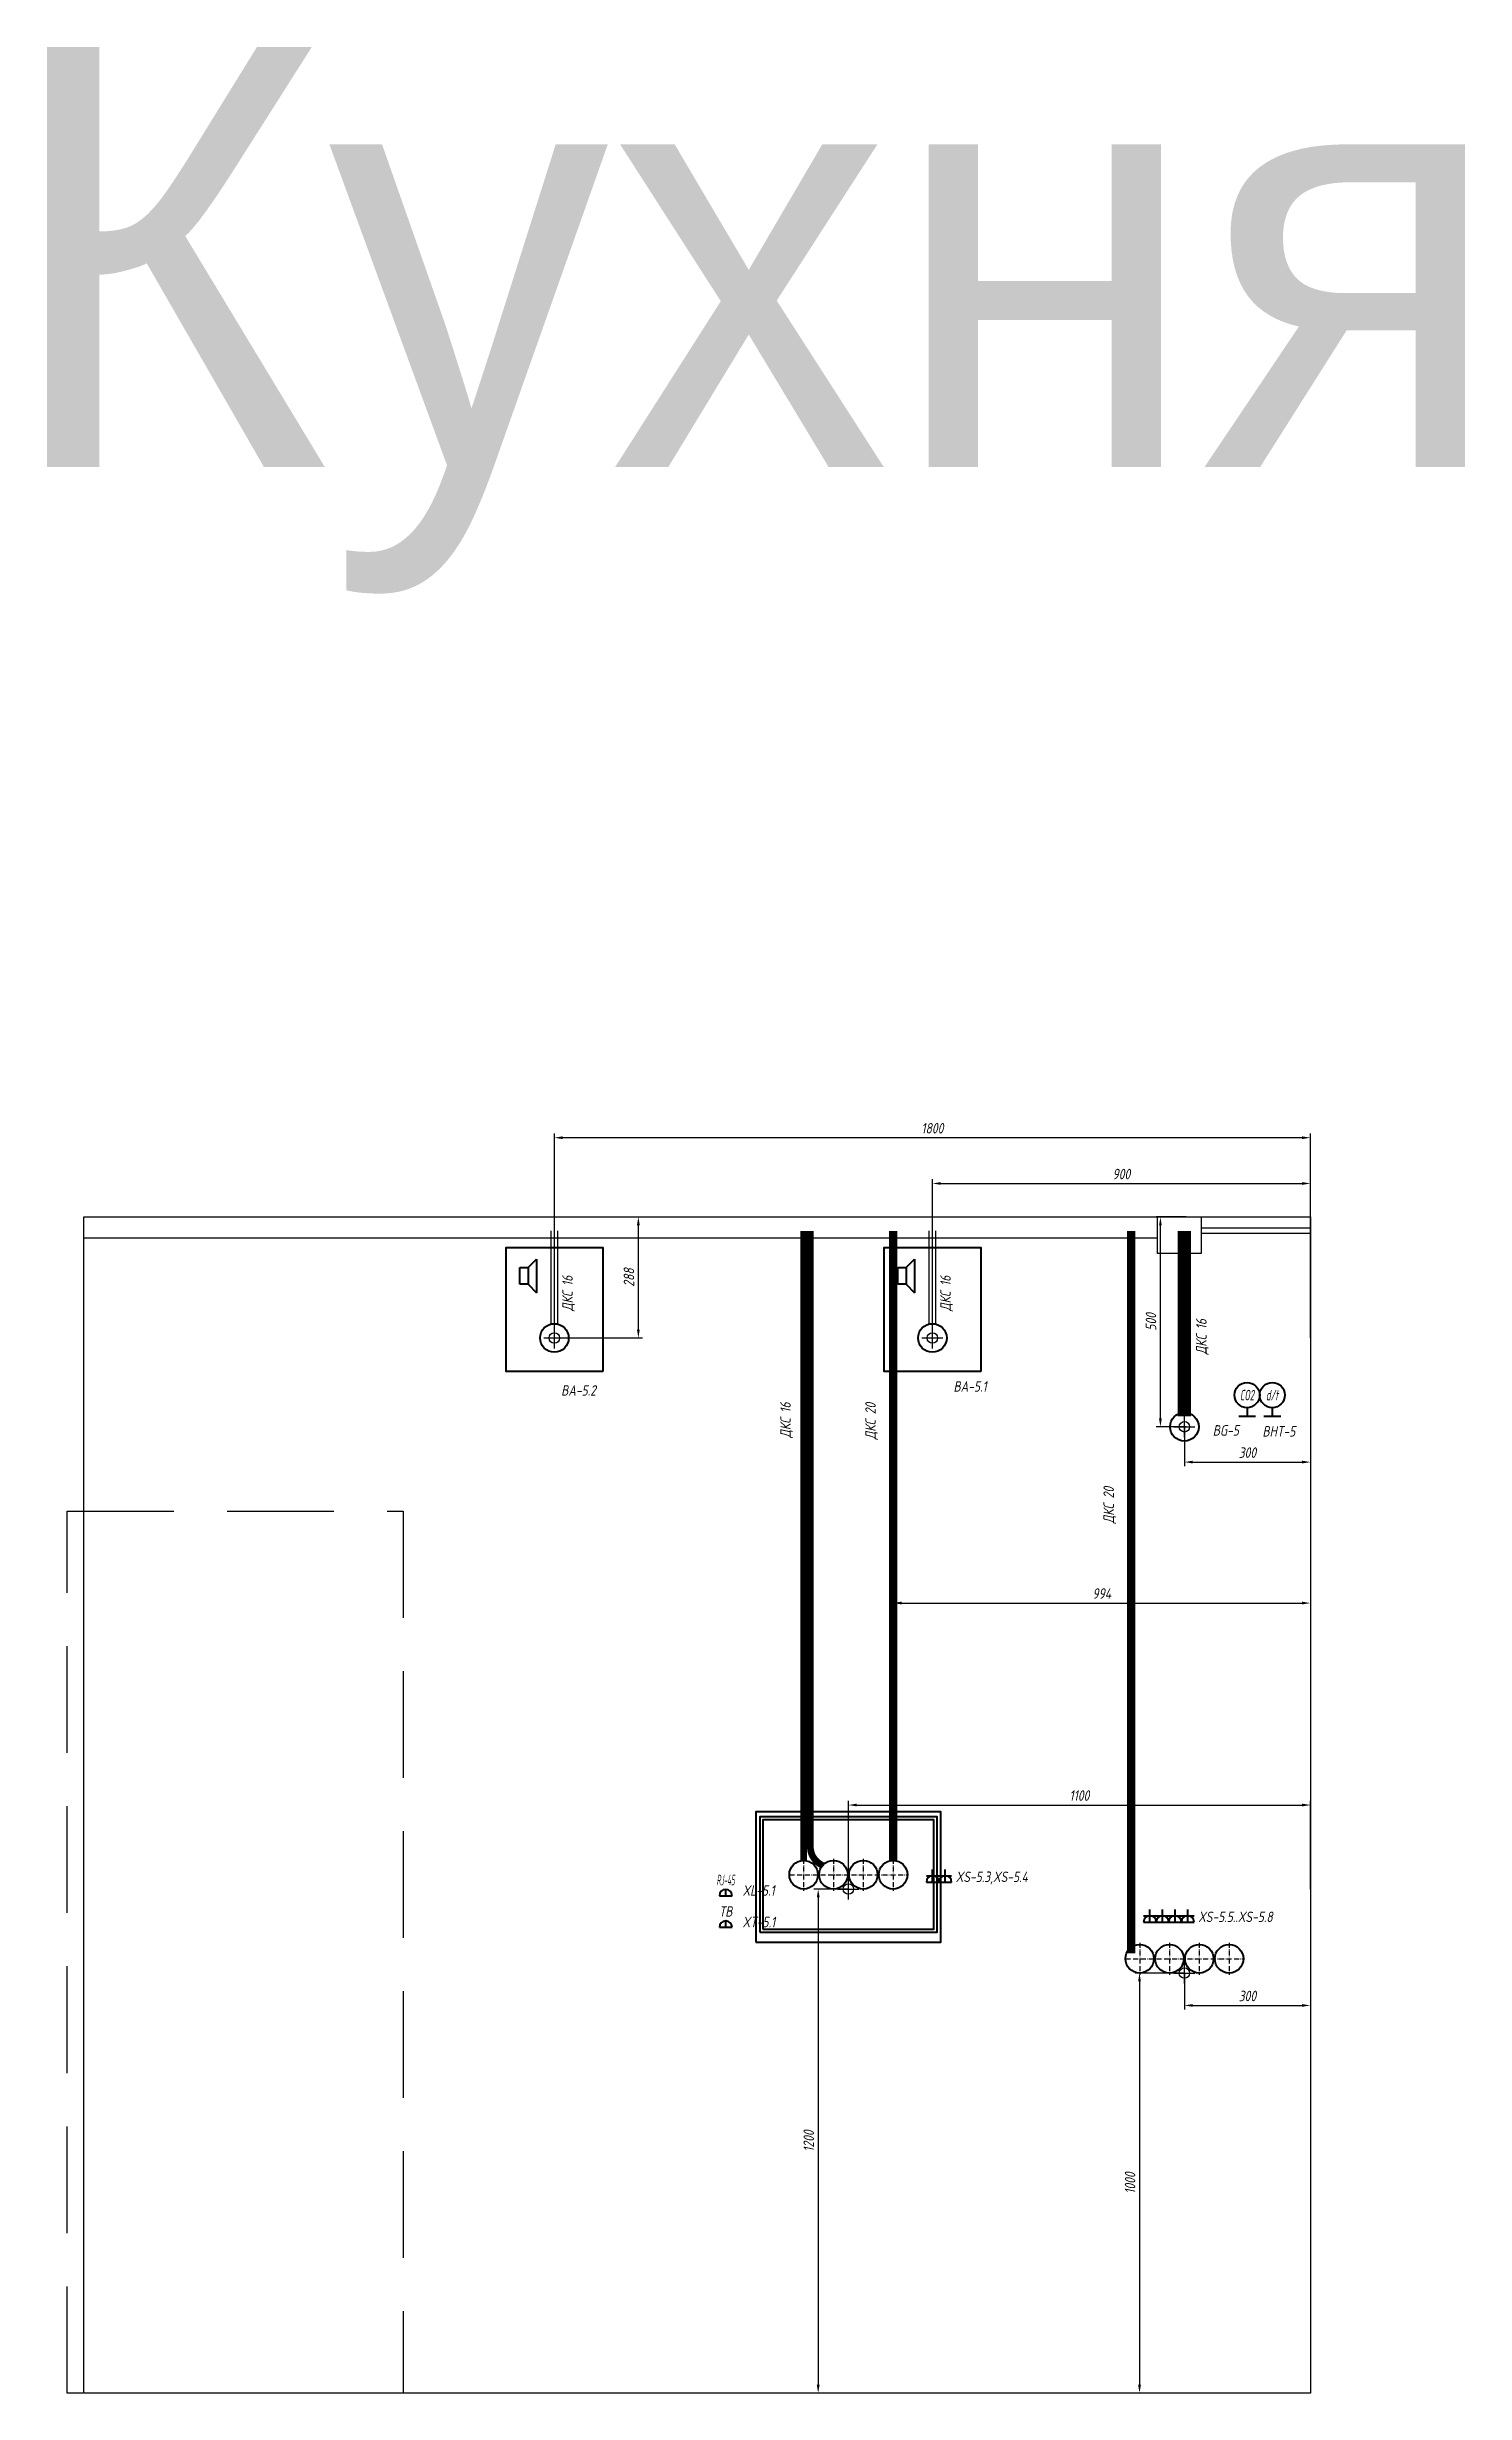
# Model space of a CAD drawing. Header units: millimetres. Extents: x -36498 to 56557, y -58468 to 154.
# Drawn here: x 38905 to 42281, y -31338 to -25753 of the extents above; entities that cross this region are included whole.
import ezdxf
from ezdxf.enums import TextEntityAlignment as Align

# ---------------------------------------------------------------- set-up
doc = ezdxf.new("R2010")
doc.units = ezdxf.units.MM
doc.header["$PDMODE"] = 34
doc.header["$PDSIZE"] = 25
doc.linetypes.add('ACAD_ISO10W100', pattern=[18.5, 12, -3, 0.5, -3])
doc.linetypes.add('DASHED', pattern=[19.05, 12.7, -6.35])
for name, color, linetype in [('01 Черновое', 7, 'Continuous'), ('02 Розетки', 7, 'Continuous'), ('03 Потолок', 7, 'Continuous'), ('04 Мебель', 5, 'Continuous'), ('05 Слаботочка', 7, 'Continuous'), ('06 Авт-ка климата', 7, 'Continuous'), ('11 Привязка размеры', 7, 'Continuous')]:
    doc.layers.add(name, color=color, linetype=linetype)
doc.layers.add('100 noprint', color=1, linetype='Continuous', plot=False)
doc.styles.get("Standard").update_dxf_attribs({"font": 'Ubuntu-R.ttf'})
doc.styles.add('ГОСТ-ISOCPEUR', font='isocpeui.ttf', dxfattribs={"width": 0.8})
doc.dimstyles.new('ISO-25', dxfattribs={"dimtxt": 2.5, "dimasz": 2.5, "dimexe": 1.25, "dimexo": 0.625, "dimtad": 1, "dimtxsty": 'Standard', "dimcen": 2.5, "dimadec": 0, "dimazin": 0, "dimtfac": 1, "dimtmove": 0, "dimatfit": 3, "dimfxl": 1, "dimarcsym": 0})

msp = doc.modelspace()

# ---------------------------------------------------------------- texts
at = {"layer": '02 Розетки', "linetype": 'Continuous', "style": 'ГОСТ-ISOCPEUR', "width": 0.8}
for s, p in [('XS-5.3,XS-5.4', (41068.7, -30121.7)), ('XS-5.5..XS-5.8', (41646, -30217))]:
    msp.add_text(s, height=25, dxfattribs=at).set_placement(p)
at = {"layer": '02 Розетки', "color": 1, "char_height": 25, "width": 270.313, "attachment_point": 7, "rotation": 90, "style": 'ГОСТ-ISOCPEUR'}
for insert in [(40883.5, -29067.8), (41450.5, -29267.8)]:
    msp.add_mtext('{ДКС 20}', dxfattribs=dict(at, insert=insert))
at = {"layer": '05 Слаботочка', "linetype": 'Continuous', "style": 'ГОСТ-ISOCPEUR', "width": 0.8}
for s, p in [('BA-5.1', (41142.4, -28954.4)), ('BA-5.2', (40212, -28963.8))]:
    msp.add_text(s, height=25, dxfattribs=at).set_placement(p, align=Align.RIGHT)
for s, p in [('XL-5.1', (40561.1, -30154.4)), ('XT-5.1', (40561.1, -30229.4))]:
    msp.add_text(s, height=25, dxfattribs=at).set_placement(p)
at = {"layer": '05 Слаботочка', "char_height": 25, "width": 270.313, "attachment_point": 1, "rotation": 90, "style": 'ГОСТ-ISOCPEUR'}
for insert in [(40131.8, -28762.2), (41031.8, -28762.2)]:
    msp.add_mtext('{ДКС 16}', dxfattribs=dict(at, insert=insert))
at = {"layer": '05 Слаботочка', "color": 6, "insert": (40681, -29063.9), "char_height": 25, "width": 270.313, "attachment_point": 7, "rotation": 90, "style": 'ГОСТ-ISOCPEUR'}
msp.add_mtext('{ДКС 16}', dxfattribs=at)
at = {"layer": '06 Авт-ка климата', "linetype": 'Continuous', "style": 'ГОСТ-ISOCPEUR', "width": 0.8}
for s, p in [('BG-5', (41742.9, -29059)), ('BHT-5', (41877.2, -29061.2))]:
    msp.add_text(s, height=25, dxfattribs=at).set_placement(p, align=Align.RIGHT)
at = {"layer": '06 Авт-ка климата', "insert": (41640.9, -28865.4), "char_height": 25, "width": 270.313, "attachment_point": 1, "rotation": 90, "style": 'ГОСТ-ISOCPEUR'}
msp.add_mtext('{ДКС 16}', dxfattribs=at)
at = {"layer": '100 noprint', "insert": (38795.3, -25752.7), "char_height": 1000, "width": 2318.604, "attachment_point": 1}
msp.add_mtext('{Кухня}', dxfattribs=at)

# ---------------------------------------------------------------- blocks, each defined once
blk = doc.blocks.new('розетка скрытая трехполюсная')
at = {"color": 0, "lineweight": -2}
for p, q in [((-1.5, 1.5), (1.5, 1.5)), ((-1.5, 0), (1.5, 0)), ((0, 0), (0, 3))]:
    blk.add_line(p, q, dxfattribs=at)
blk.add_arc((0, 0), 1.5, 0, 180, dxfattribs=at)
blk = doc.blocks.new('розетка RJ-45')
at = {"color": 0, "lineweight": -2}
for p, q in [((-1.5, 0), (1.5, 0)), ((0, 0), (0, 1.5))]:
    blk.add_line(p, q, dxfattribs=at)
blk.add_arc((0, 0), 1.5, 0, 180, dxfattribs=at)
at = {"color": 0, "lineweight": -2, "style": 'ГОСТ-ISOCPEUR', "width": 0.4}
blk.add_text('RJ-45', height=2.5, dxfattribs=at).set_placement((0, 2.5), align=Align.CENTER)
blk = doc.blocks.new('розетка ТВ')
at = {"color": 0, "lineweight": -2}
for p, q in [((-1.5, 0), (1.5, 0)), ((0, 0), (0, 1.5))]:
    blk.add_line(p, q, dxfattribs=at)
blk.add_arc((0, 0), 1.5, 0, 180, dxfattribs=at)
at = {"color": 0, "lineweight": -2, "style": 'ГОСТ-ISOCPEUR', "width": 0.8}
blk.add_text('ТВ', height=2.5, dxfattribs=at).set_placement((0, 2.5), align=Align.CENTER)
blk = doc.blocks.new('датчик CO2')
at = {"color": 0, "lineweight": -2}
for p, q in [((-2, 0), (2, 0)), ((0, 2), (0, 0))]:
    blk.add_line(p, q, dxfattribs=at)
blk.add_circle((0, 5), 3, dxfattribs=at)
at = {"color": 0, "lineweight": -2, "style": 'ГОСТ-ISOCPEUR', "width": 0.6}
blk.add_text('CO2', height=2.5, rotation=360, dxfattribs=at).set_placement((-0.01, 5), align=Align.MIDDLE_CENTER)
blk = doc.blocks.new('датчик температуры и влажности')
at = {"color": 0, "lineweight": -2}
for p, q in [((-2, 0), (2, 0)), ((0, 2), (0, 0))]:
    blk.add_line(p, q, dxfattribs=at)
blk.add_circle((0, 5), 3, dxfattribs=at)
at = {"color": 0, "lineweight": -2, "style": 'ГОСТ-ISOCPEUR', "width": 0.6}
blk.add_text('d/t', height=2.5, rotation=360, dxfattribs=at).set_placement((-0.01, 5), align=Align.MIDDLE_CENTER)
blk = doc.blocks.new('*D228')
at = {"layer": '11 Привязка размеры', "color": 0, "lineweight": -2, "transparency": 16777216}
for p, q in [((41617.1, -28538.4), (41546, -28538.4)), ((41556, -29017.9), (41556, -28558.4)), ((41617.1, -29037.9), (41546, -29037.9))]:
    blk.add_line(p, q, dxfattribs=at)
at = {"layer": '11 Привязка размеры', "color": 0, "transparency": 16777216}
for points in [[(41559.3, -28558.4), (41552.7, -28558.4), (41556, -28538.4)], [(41552.7, -29017.9), (41559.3, -29017.9), (41556, -29037.9)]]:
    blk.add_solid(points, dxfattribs=at)
at = {"layer": 'Defpoints', "color": 0, "transparency": 16777216}
for p in [(41556, -28538.4), (41617.1, -28538.4), (41617.1, -29037.9)]:
    blk.add_point(p, dxfattribs=at)
at = {"layer": '11 Привязка размеры', "color": 0, "transparency": 16777216, "insert": (41533.5, -28788.1), "char_height": 25, "attachment_point": 5, "rotation": 90, "style": 'ГОСТ-ISOCPEUR'}
blk.add_mtext('500', dxfattribs=at)
blk = doc.blocks.new('*D229')
at = {"layer": '11 Привязка размеры', "color": 0, "lineweight": -2, "transparency": 16777216}
for p, q in [((41613.1, -29037.9), (41613.1, -29131.9)), ((41913.1, -29037.9), (41913.1, -29131.9)), ((41633.1, -29121.9), (41893.1, -29121.9))]:
    blk.add_line(p, q, dxfattribs=at)
at = {"layer": '11 Привязка размеры', "color": 0, "transparency": 16777216}
for points in [[(41633.1, -29118.6), (41633.1, -29125.2), (41613.1, -29121.9)], [(41893.1, -29125.2), (41893.1, -29118.6), (41913.1, -29121.9)]]:
    blk.add_solid(points, dxfattribs=at)
at = {"layer": 'Defpoints', "color": 0, "transparency": 16777216}
for p in [(41613.1, -29037.9), (41913.1, -29037.9), (41913.1, -29121.9)]:
    blk.add_point(p, dxfattribs=at)
at = {"layer": '11 Привязка размеры', "color": 0, "transparency": 16777216, "insert": (41763.1, -29099.4), "char_height": 25, "attachment_point": 5, "style": 'ГОСТ-ISOCPEUR'}
blk.add_mtext('300', dxfattribs=at)
blk = doc.blocks.new('громкоговоритель')
at = {"color": 0, "lineweight": -2}
for p, q in [((0, -2), (0, 2)), ((0, 2), (2, 2)), ((2, 2), (4, 4)), ((2, 2), (2, -2)), ((4, 4), (4, -4)), ((2, -2), (0, -2)), ((2, -2), (4, -4))]:
    blk.add_line(p, q, dxfattribs=at)
blk = doc.blocks.new('*D238')
at = {"layer": '11 Привязка размеры', "color": 0, "lineweight": -2, "transparency": 16777216}
for p, q in [((41013.1, -28826.4), (41013.1, -28448.6)), ((41033.1, -28458.6), (41893.1, -28458.6)), ((41913.1, -28826.4), (41913.1, -28448.6))]:
    blk.add_line(p, q, dxfattribs=at)
at = {"layer": '11 Привязка размеры', "color": 0, "transparency": 16777216}
for points in [[(41033.1, -28455.3), (41033.1, -28461.9), (41013.1, -28458.6)], [(41893.1, -28461.9), (41893.1, -28455.3), (41913.1, -28458.6)]]:
    blk.add_solid(points, dxfattribs=at)
at = {"layer": 'Defpoints', "color": 0, "transparency": 16777216}
for p in [(41913.1, -28458.6), (41013.1, -28826.4), (41913.1, -28826.4)]:
    blk.add_point(p, dxfattribs=at)
at = {"layer": '11 Привязка размеры', "color": 0, "transparency": 16777216, "insert": (41463.1, -28436.1), "char_height": 25, "attachment_point": 5, "style": 'ГОСТ-ISOCPEUR'}
blk.add_mtext('900', dxfattribs=at)
blk = doc.blocks.new('*D239')
at = {"layer": '11 Привязка размеры', "color": 0, "lineweight": -2, "transparency": 16777216}
for p, q in [((40113.1, -28826.4), (40113.1, -28339.7)), ((41893.1, -28349.7), (40133.1, -28349.7)), ((41913.1, -28825.8), (41913.1, -28339.7))]:
    blk.add_line(p, q, dxfattribs=at)
at = {"layer": '11 Привязка размеры', "color": 0, "transparency": 16777216}
for points in [[(40133.1, -28346.4), (40133.1, -28353), (40113.1, -28349.7)], [(41893.1, -28353), (41893.1, -28346.4), (41913.1, -28349.7)]]:
    blk.add_solid(points, dxfattribs=at)
at = {"layer": 'Defpoints', "color": 0, "transparency": 16777216}
for p in [(40113.1, -28349.7), (40113.1, -28826.4), (41913.1, -28825.8)]:
    blk.add_point(p, dxfattribs=at)
at = {"layer": '11 Привязка размеры', "color": 0, "transparency": 16777216, "insert": (41013.1, -28327.2), "char_height": 25, "attachment_point": 5, "style": 'ГОСТ-ISOCPEUR'}
blk.add_mtext('1800', dxfattribs=at)
blk = doc.blocks.new('*D240')
at = {"layer": '11 Привязка размеры', "color": 0, "lineweight": -2, "transparency": 16777216}
for p, q in [((40113.1, -28538.4), (40323.1, -28538.4)), ((40313.1, -28806.4), (40313.1, -28558.4)), ((40113.1, -28826.4), (40323.1, -28826.4))]:
    blk.add_line(p, q, dxfattribs=at)
at = {"layer": '11 Привязка размеры', "color": 0, "transparency": 16777216}
for points in [[(40316.4, -28558.4), (40309.7, -28558.4), (40313.1, -28538.4)], [(40309.7, -28806.4), (40316.4, -28806.4), (40313.1, -28826.4)]]:
    blk.add_solid(points, dxfattribs=at)
at = {"layer": 'Defpoints', "color": 0, "transparency": 16777216}
for p in [(40113.1, -28538.4), (40313.1, -28538.4), (40113.1, -28826.4)]:
    blk.add_point(p, dxfattribs=at)
at = {"layer": '11 Привязка размеры', "color": 0, "transparency": 16777216, "insert": (40290.6, -28682.4), "char_height": 25, "attachment_point": 5, "rotation": 90, "style": 'ГОСТ-ISOCPEUR'}
blk.add_mtext('288', dxfattribs=at)
blk = doc.blocks.new('*D241')
at = {"layer": '11 Привязка размеры', "color": 0, "lineweight": -2, "transparency": 16777216}
for p, q in [((41613.1, -30338.4), (41496.2, -30338.4)), ((41506.2, -30358.4), (41506.2, -31318.4)), ((41613.1, -31338.4), (41496.2, -31338.4))]:
    blk.add_line(p, q, dxfattribs=at)
at = {"layer": '11 Привязка размеры', "color": 0, "transparency": 16777216}
for points in [[(41509.6, -30358.4), (41502.9, -30358.4), (41506.2, -30338.4)], [(41502.9, -31318.4), (41509.6, -31318.4), (41506.2, -31338.4)]]:
    blk.add_solid(points, dxfattribs=at)
at = {"layer": 'Defpoints', "color": 0, "transparency": 16777216}
for p in [(41613.1, -30338.4), (41506.2, -31338.4), (41613.1, -31338.4)]:
    blk.add_point(p, dxfattribs=at)
at = {"layer": '11 Привязка размеры', "color": 0, "transparency": 16777216, "insert": (41483.7, -30838.4), "char_height": 25, "attachment_point": 5, "rotation": 90, "style": 'ГОСТ-ISOCPEUR'}
blk.add_mtext('1000', dxfattribs=at)
blk = doc.blocks.new('*D242')
at = {"layer": '11 Привязка размеры', "color": 0, "lineweight": -2, "transparency": 16777216}
for p, q in [((41613.1, -30338.4), (41613.1, -30425.5)), ((41913.1, -30338.4), (41913.1, -30425.5)), ((41633.1, -30415.5), (41893.1, -30415.5))]:
    blk.add_line(p, q, dxfattribs=at)
at = {"layer": '11 Привязка размеры', "color": 0, "transparency": 16777216}
for points in [[(41633.1, -30412.2), (41633.1, -30418.8), (41613.1, -30415.5)], [(41893.1, -30418.8), (41893.1, -30412.2), (41913.1, -30415.5)]]:
    blk.add_solid(points, dxfattribs=at)
at = {"layer": 'Defpoints', "color": 0, "transparency": 16777216}
for p in [(41613.1, -30338.4), (41913.1, -30338.4), (41913.1, -30415.5)]:
    blk.add_point(p, dxfattribs=at)
at = {"layer": '11 Привязка размеры', "color": 0, "transparency": 16777216, "insert": (41763.1, -30393), "char_height": 25, "attachment_point": 5, "style": 'ГОСТ-ISOCPEUR'}
blk.add_mtext('300', dxfattribs=at)
blk = doc.blocks.new('*D243')
at = {"layer": '11 Привязка размеры', "color": 0, "lineweight": -2, "transparency": 16777216}
for p, q in [((40813.1, -30138.4), (40731.2, -30138.4)), ((40741.2, -30158.4), (40741.2, -31318.4)), ((40813.1, -31338.4), (40731.2, -31338.4))]:
    blk.add_line(p, q, dxfattribs=at)
at = {"layer": '11 Привязка размеры', "color": 0, "transparency": 16777216}
for points in [[(40744.6, -30158.4), (40737.9, -30158.4), (40741.2, -30138.4)], [(40737.9, -31318.4), (40744.6, -31318.4), (40741.2, -31338.4)]]:
    blk.add_solid(points, dxfattribs=at)
at = {"layer": 'Defpoints', "color": 0, "transparency": 16777216}
for p in [(40813.1, -30138.4), (40741.2, -31338.4), (40813.1, -31338.4)]:
    blk.add_point(p, dxfattribs=at)
at = {"layer": '11 Привязка размеры', "color": 0, "transparency": 16777216, "insert": (40718.7, -30738.4), "char_height": 25, "attachment_point": 5, "rotation": 90, "style": 'ГОСТ-ISOCPEUR'}
blk.add_mtext('1200', dxfattribs=at)
blk = doc.blocks.new('*D244')
at = {"layer": '11 Привязка размеры', "color": 0, "lineweight": -2, "transparency": 16777216}
for p, q in [((40813.1, -30138.4), (40813.1, -29928.4)), ((40833.1, -29938.4), (41893.1, -29938.4)), ((41913.1, -30138.4), (41913.1, -29928.4))]:
    blk.add_line(p, q, dxfattribs=at)
at = {"layer": '11 Привязка размеры', "color": 0, "transparency": 16777216}
for points in [[(40833.1, -29935), (40833.1, -29941.7), (40813.1, -29938.4)], [(41893.1, -29941.7), (41893.1, -29935), (41913.1, -29938.4)]]:
    blk.add_solid(points, dxfattribs=at)
at = {"layer": 'Defpoints', "color": 0, "transparency": 16777216}
for p in [(41913.1, -29938.4), (40813.1, -30138.4), (41913.1, -30138.4)]:
    blk.add_point(p, dxfattribs=at)
at = {"layer": '11 Привязка размеры', "color": 0, "transparency": 16777216, "insert": (41363.1, -29915.9), "char_height": 25, "attachment_point": 5, "style": 'ГОСТ-ISOCPEUR'}
blk.add_mtext('1100', dxfattribs=at)
blk = doc.blocks.new('*D245')
at = {"layer": '11 Привязка размеры', "color": 0, "lineweight": -2, "transparency": 16777216}
for p, q in [((40919.6, -29320.9), (40919.6, -29467.5)), ((41913.1, -29320.9), (41913.1, -29467.5)), ((40939.6, -29457.5), (41893.1, -29457.5))]:
    blk.add_line(p, q, dxfattribs=at)
at = {"layer": '11 Привязка размеры', "color": 0, "transparency": 16777216}
for points in [[(40939.6, -29454.2), (40939.6, -29460.8), (40919.6, -29457.5)], [(41893.1, -29460.8), (41893.1, -29454.2), (41913.1, -29457.5)]]:
    blk.add_solid(points, dxfattribs=at)
at = {"layer": 'Defpoints', "color": 0, "transparency": 16777216}
for p in [(40919.6, -29320.9), (41913.1, -29320.9), (41913.1, -29457.5)]:
    blk.add_point(p, dxfattribs=at)
at = {"layer": '11 Привязка размеры', "color": 0, "transparency": 16777216, "insert": (41416.4, -29435), "char_height": 25, "attachment_point": 5, "style": 'ГОСТ-ISOCPEUR'}
blk.add_mtext('994', dxfattribs=at)

# ---------------------------------------------------------------- dimensions: what is measured, and where the dimension line sits
at = {"layer": '11 Привязка размеры'}
for base, p1, p2, picture, middle in [((40113.1, -28349.7), (41913.1, -28825.8), (40113.1, -28826.4), '*D239', (41013.1, -28327.2)), ((41913.1, -29121.9), (41613.1, -29037.9), (41913.1, -29037.9), '*D229', (41763.1, -29099.4)), ((41913.1117397, -29457.5135779), (40919.6117397, -29320.8789992), (41913.1117397, -29320.8789992), '*D245', (41416.3617397, -29435.0135779)), ((41913.1, -29938.4), (40813.1, -30138.4), (41913.1, -30138.4), '*D244', (41363.1, -29915.9)), ((41913.1, -30415.5), (41613.1, -30338.4), (41913.1, -30338.4), '*D242', (41763.1, -30393))]:
    dim = msp.add_linear_dim(base=base, p1=p1, p2=p2, dimstyle='ISO-25', override={"dimtxt": 25, "dimasz": 20, "dimexe": 10, "dimexo": 0, "dimgap": 10, "dimdec": 0, "dimtxsty": 'ГОСТ-ISOCPEUR'}, dxfattribs=at)
    dim.commit()
    dim.dimension.update_dxf_attribs({"geometry": picture, "text_midpoint": middle})
dim = msp.add_linear_dim(base=(41913.1, -28458.6), p1=(41013.1, -28826.4), p2=(41913.1, -28826.4), dimstyle='ISO-25', override={"dimtxt": 25, "dimasz": 20, "dimexe": 10, "dimexo": 0, "dimgap": 10, "dimdec": 0, "dimtxsty": 'ГОСТ-ISOCPEUR'}, dxfattribs=at)
dim.commit()
dim.dimension.update_dxf_attribs({"geometry": '*D238', "text_midpoint": (41463.1, -28458.6), "dimtype": 160})
for base, p1, p2, picture, middle in [((40313.1, -28538.4), (40113.1, -28826.4), (40113.1, -28538.4), '*D240', (40313.1, -28682.4)), ((41556.0064973, -28538.3789992), (41617.1117397, -29037.8789992), (41617.1117397, -28538.3789992), '*D228', (41556.0064973, -28788.1289992)), ((41506.2, -31338.4), (41613.1, -30338.4), (41613.1, -31338.4), '*D241', (41506.2, -30838.4))]:
    dim = msp.add_linear_dim(base=base, p1=p1, p2=p2, angle=90, dimstyle='ISO-25', override={"dimtxt": 25, "dimasz": 20, "dimexe": 10, "dimexo": 0, "dimgap": 10, "dimdec": 0, "dimtxsty": 'ГОСТ-ISOCPEUR'}, dxfattribs=at)
    dim.commit()
    dim.dimension.update_dxf_attribs({"geometry": picture, "text_midpoint": middle, "dimtype": 160})
dim = msp.add_linear_dim(base=(40741.2, -31338.4), p1=(40813.1, -30138.4), p2=(40813.1, -31338.4), angle=90, dimstyle='ISO-25', override={"dimtxt": 25, "dimasz": 20, "dimexe": 10, "dimexo": 0, "dimgap": 10, "dimdec": 0, "dimtxsty": 'ГОСТ-ISOCPEUR'}, dxfattribs=at)
dim.commit()
dim.dimension.update_dxf_attribs({"geometry": '*D243', "text_midpoint": (40718.7, -30738.4)})

# ---------------------------------------------------------------- linework, layer by layer
at = {"layer": '01 Черновое'}
msp.add_lwpolyline([(38993.1, -31338.4), (38993.1, -28538.4), (41913.1, -28538.4), (41913.1, -31338.4)], close=True, dxfattribs=at)
at = {"layer": '01 Черновое', "linetype": 'DASHED', "ltscale": 20}
msp.add_lwpolyline([(39753.1, -29238.4), (39753.1, -31338.4), (38953.1, -31338.4), (38953.1, -29238.4)], close=True, dxfattribs=at)
at = {"layer": '02 Розетки', "color": 1, "flags": 128}
for points in [[(40919.6, -30070.4, 20, 20, 0), (40919.6, -28571.4, 20, 20, 0)], [(41486.6, -30291.1, 20, 20, 0), (41486.6, -28571.4, 20, 20, 0)]]:
    msp.add_lwpolyline(points, format="xyseb", dxfattribs=at)
at = {"layer": '02 Розетки', "color": 1, "lineweight": 40}
for centre in [(40848.6, -30104.4), (40919.6, -30104.4), (41506.6, -30304.4), (41577.6, -30304.4), (41648.6, -30304.4), (41719.6, -30304.4)]:
    msp.add_circle(centre, 34, dxfattribs=at)
at = {"layer": '03 Потолок', "color": 1, "ltscale": 10}
for p, q in [((41549.1, -28625.4), (41549.1, -28538.4)), ((41653.1, -28538.4), (41653.1, -28625.4)), ((41653.1, -28625.4), (41549.1, -28625.4))]:
    msp.add_line(p, q, dxfattribs=at)
at = {"layer": '03 Потолок', "color": 1, "lineweight": -2}
for p, q in [((38993.1, -28588.4), (41549.1, -28588.4)), ((41913.1, -28565.4), (41653.1, -28565.4)), ((41913.1, -28577.9), (41653.1, -28577.9))]:
    msp.add_line(p, q, dxfattribs=at)
at = {"layer": '04 Мебель', "lineweight": 40, "flags": 128}
for points in [[(40592.9, -30265.2), (41033.3, -30265.2), (41033.3, -29954.2), (40592.9, -29954.2)], [(40602.1, -30241.1), (41024.1, -30241.1), (41024.1, -29966.1), (40602.1, -29966.1)], [(40609.6, -30233.6), (41016.6, -30233.6), (41016.6, -29973.6), (40609.6, -29973.6)]]:
    msp.add_lwpolyline(points, close=True, dxfattribs=at)
at = {"layer": '05 Слаботочка'}
for p, q in [((40105.1, -28793.3), (40105.1, -28571.4)), ((40121.1, -28793.3), (40121.1, -28571.4)), ((41005.1, -28793.3), (41005.1, -28571.4)), ((41021.1, -28793.3), (41021.1, -28571.4))]:
    msp.add_line(p, q, dxfattribs=at)
at = {"layer": '05 Слаботочка', "color": 6, "flags": 128}
msp.add_lwpolyline([(40706.6, -30070.4, 16, 16, 0), (40706.6, -28571.4, 16, 16, 0)], format="xyseb", dxfattribs=at)
at = {"layer": '05 Слаботочка', "color": 231, "const_width": 16}
msp.add_lwpolyline([(40752, -30082, -0.301698), (40722.6, -30037.8), (40722.6, -28571.4)], format="xyb", dxfattribs=at)
at = {"layer": '05 Слаботочка', "lineweight": 40, "flags": 128}
for points in [[(40228.1, -28906.4), (39998.1, -28906.4), (39998.1, -28611.4), (40228.1, -28611.4)], [(41128.1, -28906.4), (40898.1, -28906.4), (40898.1, -28611.4), (41128.1, -28611.4)]]:
    msp.add_lwpolyline(points, close=True, dxfattribs=at)
at = {"layer": '05 Слаботочка', "lineweight": 40}
for centre in [(40113.1, -28826.4), (41013.1, -28826.4)]:
    msp.add_circle(centre, 34, dxfattribs=at)
at = {"layer": '05 Слаботочка', "color": 6, "lineweight": 40}
for centre in [(40706.6, -30104.4), (40777.6, -30104.4)]:
    msp.add_circle(centre, 34, dxfattribs=at)
at = {"layer": '06 Авт-ка климата', "color": 254, "const_width": 16}
msp.add_lwpolyline([(41605.1, -29013.1), (41605.1, -28571.4)], dxfattribs=at)
at = {"layer": '06 Авт-ка климата', "const_width": 16, "flags": 128}
msp.add_lwpolyline([(41621.1, -29013.1), (41621.1, -28571.4)], dxfattribs=at)
at = {"layer": '06 Авт-ка климата', "lineweight": 40}
msp.add_circle((41613.1, -29037.9), 34, dxfattribs=at)
at = {"layer": '11 Привязка размеры', "linetype": 'ACAD_ISO10W100'}
for p, q in [((40672.6, -30104.4), (40953.6, -30104.4)), ((40706.6, -30066.5), (40706.6, -30142.3)), ((40777.6, -30066.5), (40777.6, -30142.3)), ((40848.6, -30066.5), (40848.6, -30142.3)), ((40919.6, -30066.5), (40919.6, -30142.3)), ((41506.6, -30266.5), (41506.6, -30342.3)), ((41577.6, -30266.5), (41577.6, -30342.3)), ((41648.6, -30266.5), (41648.6, -30342.3)), ((41719.6, -30266.5), (41719.6, -30342.3)), ((41472.6, -30304.4), (41753.6, -30304.4))]:
    msp.add_line(p, q, dxfattribs=at)
at = {"layer": '11 Привязка размеры', "lineweight": -2}
for p in [(40113.1, -28826.4), (41013.1, -28826.4), (41613.1, -29037.9), (40813.1, -30138.4), (41613.1, -30338.4)]:
    msp.add_point(p, dxfattribs=at)

# ---------------------------------------------------------------- block references
at = {"layer": '02 Розетки', "color": 1, "lineweight": 40, "xscale": 10, "yscale": 10, "zscale": 10}
for p in [(41013.7, -30121.7), (41043.7, -30121.7), (41531, -30217), (41561, -30217), (41591, -30217), (41621, -30217)]:
    msp.add_blockref('розетка скрытая трехполюсная', p, dxfattribs=at)
at = {"layer": '05 Слаботочка', "lineweight": 40, "xscale": 10, "yscale": 10, "zscale": 10}
for p in [(40030.5, -28678.7), (40930.5, -28678.7)]:
    msp.add_blockref('громкоговоритель', p, dxfattribs=at)
at = {"layer": '05 Слаботочка', "color": 6, "lineweight": 40, "xscale": 10, "yscale": 10, "zscale": 10}
for name, p in [('розетка RJ-45', (40521.1, -30154.4)), ('розетка ТВ', (40521.1, -30229.4))]:
    msp.add_blockref(name, p, dxfattribs=at)
at = {"layer": '06 Авт-ка климата', "lineweight": 40, "xscale": 10, "yscale": 10, "zscale": 10}
for name, p in [('датчик CO2', (41762.3, -29012.4)), ('датчик температуры и влажности', (41822.3, -29012.4))]:
    msp.add_blockref(name, p, dxfattribs=at)

msp.set_redraw_order([(e.dxf.handle, doc.entitydb.next_handle()) for e in msp.query("TEXT MTEXT ATTDEF DIMENSION ARC_DIMENSION")])  # texts and dimensions are drawn at this point

doc.saveas('drawing.dxf')
